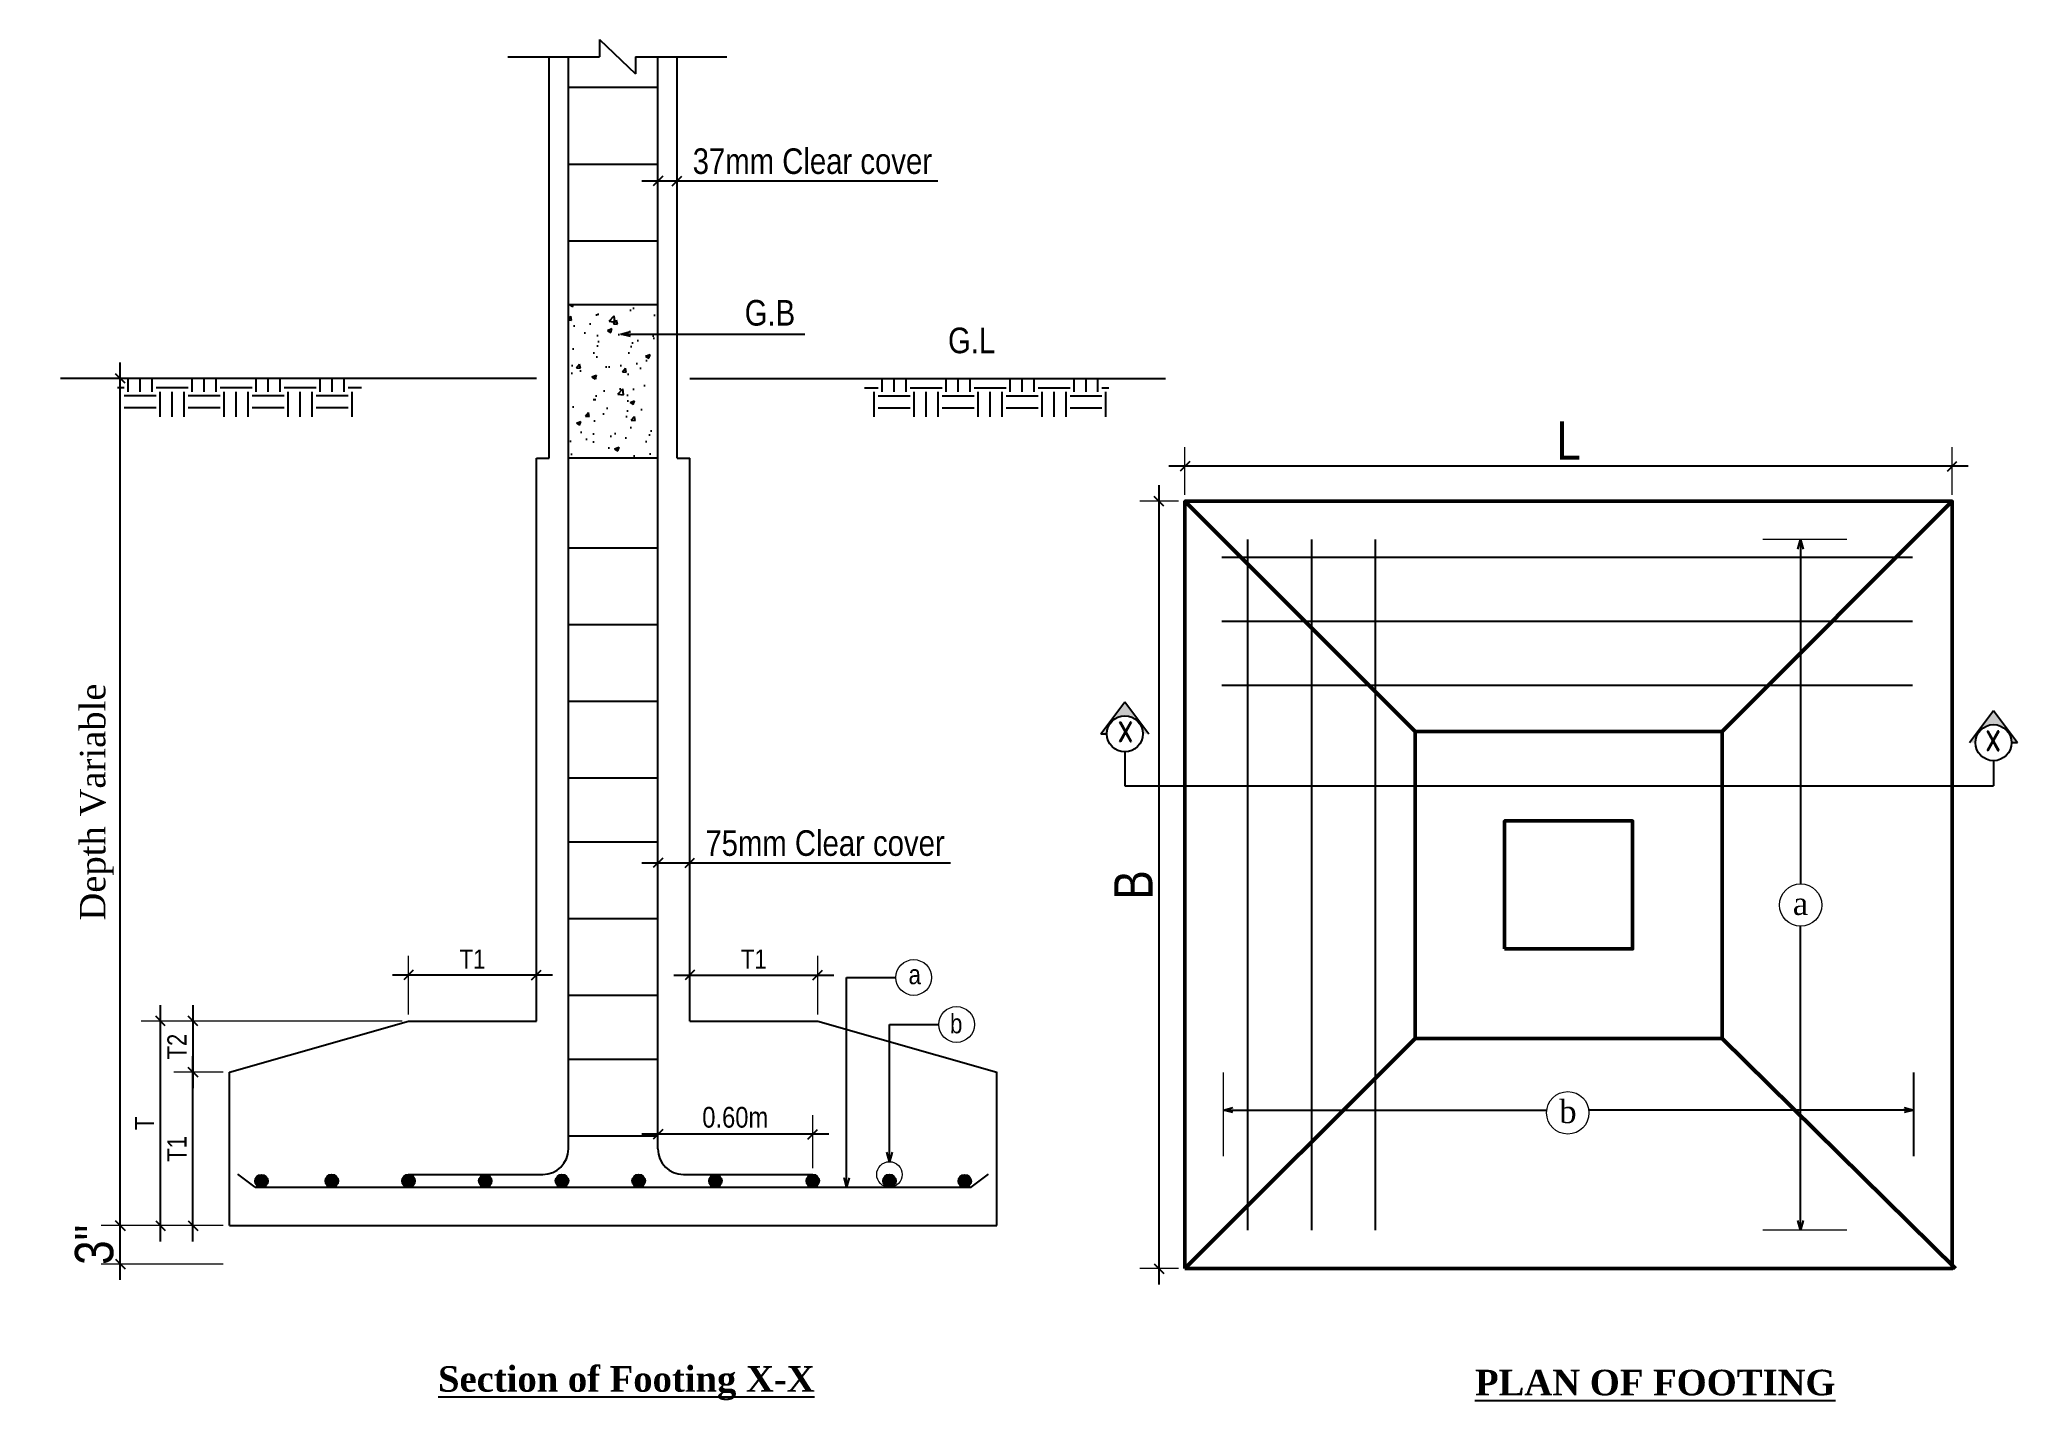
# Model space of a CAD drawing. Header units: inches. Extents: x -4010 to 92088, y -38563 to -1318.
# Drawn here: x 52288.8 to 52443.5, y -29858.7 to -29752.3 of the extents above; entities that cross this region are included whole.
import ezdxf

# ---------------------------------------------------------------- set-up
doc = ezdxf.new("R2010")
doc.units = ezdxf.units.IN
doc.header["$MEASUREMENT"] = 0
doc.header["$PDMODE"] = 99
doc.layers.add('Column', color=2, linetype='Continuous', lineweight=50)
doc.layers.add('DIM', color=7, linetype='Continuous', lineweight=15)
for name, color, linetype in [('con_out1', 2, 'Continuous'), ('Hatch', 3, 'Continuous'), ('Rod', 1, 'Continuous'), ('Tax', 250, 'Continuous'), ('TEX', 7, 'Continuous')]:
    doc.layers.add(name, color=color, linetype=linetype)
doc.styles.add('SECTION', font='romand.shx', dxfattribs={"height": 100})
doc.styles.get("Standard").update_dxf_attribs({"font": 'ARIALN.TTF'})
doc.dimstyles.new('_20', dxfattribs={"dimscale": 0.25, "dimtxt": 7, "dimasz": 5, "dimexe": 6, "dimexo": 2, "dimgap": 2, "dimtad": 1, "dimdec": 1, "dimzin": 3, "dimdsep": 46, "dimlunit": 4, "dimtxsty": 'Standard', "dimblk": 'OBLIQUE', "dimcen": 0, "dimdle": 5, "dimclrt": 7, "dimazin": 0, "dimtfac": 0.0375, "dimtdec": 1, "dimtofl": 0, "dimtmove": 0, "dimatfit": 3, "dimldrblk": 'OPEN30', "dimfxl": 6, "dimtvp": 0.8, "dimtolj": 1, "dimtzin": 0, "dimlwe": -1, "dimarcsym": 0})

msp = doc.modelspace()

# ---------------------------------------------------------------- texts
at = {"layer": 'DIM'}
for s, p in [('a', (52356.802, -29826.2)), ('b', (52360.045, -29830.042))]:
    msp.add_text(s, height=1.519, dxfattribs=at).set_placement(p)
for s, insert, char_height, attachment_point in [('G.B', (52343.989, -29772.704), 2, 1), ('G.L', (52359.89, -29774.864), 2, 1), ('\\A1;{\\fTimes New Roman|b0|i0|c0|p18;a}', (52426.557, -29819.899), 1.8, 5), ('{\\fTimes New Roman|b0|i0|c0|p18;b}', (52408.367, -29836.174), 1.8, 5)]:
    msp.add_mtext(s, dxfattribs=dict(at, insert=insert, char_height=char_height, attachment_point=attachment_point))
at = {"layer": 'TEX', "char_height": 1.5, "style": 'SECTION'}
for insert, attachment_point in [((52373.12, -29805.722), 1), ((52442.247, -29806.417), 3)]:
    msp.add_mtext('X', dxfattribs=dict(at, insert=insert, attachment_point=attachment_point))
at = {"layer": 'TEX', "char_height": 2, "width": 81.96997, "attachment_point": 1}
for s, insert in [('{\\fTimes New Roman|b1|i0|c0|p18;\\LSection of Footing X-X}', (52320.008, -29856.066)), ('\\pt18;{\\fTimes New Roman|b1|i0|c0|p18;\\LPLAN OF FOOTING}', (52401.101, -29856.348))]:
    msp.add_mtext(s, dxfattribs=dict(at, insert=insert))

# ---------------------------------------------------------------- blocks, each defined once
blk = doc.blocks.new('_Oblique')
at = {"color": 0, "linetype": 'ByBlock', "lineweight": -2}
blk.add_line((-0.5, -0.5), (0.5, 0.5), dxfattribs=at)
blk = doc.blocks.new('_Open30')
at = {"color": 0, "linetype": 'ByBlock', "lineweight": -2}
for p, q in [((-1, 0.27), (0, 0)), ((0, 0), (-1, -0.27)), ((0, 0), (-1, 0))]:
    blk.add_line(p, q, dxfattribs=at)
blk = doc.blocks.new('*D1127')
at = {"layer": 'Defpoints', "color": 0}
for p in [(52339.7, -29816.71), (52339.7, -29817.79), (52337.2, -29821.09)]:
    blk.add_point(p, dxfattribs=at)
at = {"layer": 'DIM', "color": 0}
for p, q in [((52337.2, -29820.59), (52337.2, -29815.21)), ((52339.7, -29817.29), (52339.7, -29815.21))]:
    blk.add_line(p, q, dxfattribs=at)
at = {"layer": 'DIM', "color": 0, "lineweight": -2}
for p, q in [((52335.95, -29816.71), (52339.7, -29816.71)), ((52339.7, -29816.71), (52360.09, -29816.71))]:
    blk.add_line(p, q, dxfattribs=at)
at = {"layer": 'DIM', "color": 0, "lineweight": -2, "xscale": 0.75, "yscale": 0.75, "zscale": 0.75, "rotation": 180}
blk.add_blockref('_Oblique', (52337.2, -29816.71), dxfattribs=at)
at = {"layer": 'DIM', "color": 0, "lineweight": -2, "xscale": 0.75, "yscale": 0.75, "zscale": 0.75}
blk.add_blockref('_Oblique', (52339.7, -29816.71), dxfattribs=at)
at = {"layer": 'DIM', "color": 7, "insert": (52350.27, -29815.18), "char_height": 3, "attachment_point": 5}
blk.add_mtext('\\A1;{\\H0.6667x;75mm Clear cover}', dxfattribs=at)
blk = doc.blocks.new('*D1122')
at = {"layer": 'Defpoints', "color": 0}
for p in [(52337.2, -29764.47), (52338.7, -29763.39), (52338.7, -29764.77)]:
    blk.add_point(p, dxfattribs=at)
at = {"layer": 'DIM', "color": 0}
for p, q in [((52337.2, -29763.97), (52337.2, -29761.89)), ((52338.7, -29764.27), (52338.7, -29761.89))]:
    blk.add_line(p, q, dxfattribs=at)
at = {"layer": 'DIM', "color": 0, "lineweight": -2}
for p, q in [((52335.95, -29763.39), (52338.7, -29763.39)), ((52338.7, -29763.39), (52359.1, -29763.39))]:
    blk.add_line(p, q, dxfattribs=at)
at = {"layer": 'DIM', "color": 0, "lineweight": -2, "xscale": 0.75, "yscale": 0.75, "zscale": 0.75, "rotation": 180}
blk.add_blockref('_Oblique', (52337.2, -29763.39), dxfattribs=at)
at = {"layer": 'DIM', "color": 0, "lineweight": -2, "xscale": 0.75, "yscale": 0.75, "zscale": 0.75}
blk.add_blockref('_Oblique', (52338.7, -29763.39), dxfattribs=at)
at = {"layer": 'DIM', "color": 7, "insert": (52349.28, -29761.86), "char_height": 3, "attachment_point": 5}
blk.add_mtext('\\A1;{\\H0.6667x;37mm Clear cover}', dxfattribs=at)
blk = doc.blocks.new('*D1128')
at = {"layer": 'Defpoints', "color": 0}
for p in [(52295.16, -29778.84), (52321.38, -29778.84), (52303.7, -29845.08)]:
    blk.add_point(p, dxfattribs=at)
at = {"layer": 'DIM', "color": 0, "lineweight": -2}
blk.add_line((52295.16, -29846.33), (52295.16, -29777.59), dxfattribs=at)
at = {"layer": 'DIM', "color": 0}
for p, q in [((52320.88, -29778.84), (52293.66, -29778.84)), ((52303.2, -29845.08), (52293.66, -29845.08))]:
    blk.add_line(p, q, dxfattribs=at)
at = {"layer": 'DIM', "color": 0, "lineweight": -2, "xscale": 0.75, "yscale": 0.75, "zscale": 0.75}
for p, rotation in [((52295.16, -29778.84), 90), ((52295.16, -29845.08), 270)]:
    blk.add_blockref('_Oblique', p, dxfattribs=dict(at, rotation=rotation))
at = {"layer": 'DIM', "color": 7, "insert": (52293.32, -29811.96), "char_height": 3, "attachment_point": 5, "rotation": 90}
blk.add_mtext('\\A1;{\\fTimes New Roman|b0|i0|c0|p18;\\H0.6667x;\\C256;Depth Variable}', dxfattribs=at)
blk = doc.blocks.new('*D1129')
at = {"layer": 'Defpoints', "color": 0}
for p in [(52317.7, -29825.49), (52317.7, -29829.08), (52327.7, -29829.08)]:
    blk.add_point(p, dxfattribs=at)
at = {"layer": 'DIM', "color": 0}
for p, q in [((52317.7, -29828.58), (52317.7, -29823.99)), ((52327.7, -29828.58), (52327.7, -29823.99))]:
    blk.add_line(p, q, dxfattribs=at)
at = {"layer": 'DIM', "color": 0, "lineweight": -2}
blk.add_line((52328.95, -29825.49), (52316.45, -29825.49), dxfattribs=at)
at = {"layer": 'DIM', "color": 0, "lineweight": -2, "xscale": 0.75, "yscale": 0.75, "zscale": 0.75, "rotation": 180}
blk.add_blockref('_Oblique', (52317.7, -29825.49), dxfattribs=at)
at = {"layer": 'DIM', "color": 0, "lineweight": -2, "xscale": 0.75, "yscale": 0.75, "zscale": 0.75}
blk.add_blockref('_Oblique', (52327.7, -29825.49), dxfattribs=at)
at = {"layer": 'DIM', "color": 7, "insert": (52322.7, -29824.24), "char_height": 3, "attachment_point": 5}
blk.add_mtext('\\A1;{\\H0.5x;\\C7;T1}', dxfattribs=at)
blk = doc.blocks.new('*D1130')
at = {"layer": 'Defpoints', "color": 0}
for p in [(52349.7, -29825.49), (52339.7, -29829.08), (52349.7, -29829.08)]:
    blk.add_point(p, dxfattribs=at)
at = {"layer": 'DIM', "color": 0}
for p, q in [((52339.7, -29828.58), (52339.7, -29823.99)), ((52349.7, -29828.58), (52349.7, -29823.99))]:
    blk.add_line(p, q, dxfattribs=at)
at = {"layer": 'DIM', "color": 0, "lineweight": -2}
blk.add_line((52338.45, -29825.49), (52350.95, -29825.49), dxfattribs=at)
at = {"layer": 'DIM', "color": 0, "lineweight": -2, "xscale": 0.75, "yscale": 0.75, "zscale": 0.75, "rotation": 180}
blk.add_blockref('_Oblique', (52339.7, -29825.49), dxfattribs=at)
at = {"layer": 'DIM', "color": 0, "lineweight": -2, "xscale": 0.75, "yscale": 0.75, "zscale": 0.75}
blk.add_blockref('_Oblique', (52349.7, -29825.49), dxfattribs=at)
at = {"layer": 'DIM', "color": 7, "insert": (52344.7, -29824.24), "char_height": 3, "attachment_point": 5}
blk.add_mtext('\\A1;{\\H0.5x;\\C7;T1}', dxfattribs=at)
blk = doc.blocks.new('*D1131')
at = {"layer": 'Defpoints', "color": 0}
for p in [(52300.84, -29833.08), (52303.7, -29833.08), (52303.45, -29845.08)]:
    blk.add_point(p, dxfattribs=at)
at = {"layer": 'DIM', "color": 0, "lineweight": -2}
blk.add_line((52300.84, -29846.33), (52300.84, -29831.83), dxfattribs=at)
at = {"layer": 'DIM', "color": 0}
for p, q in [((52303.2, -29833.08), (52299.34, -29833.08)), ((52302.95, -29845.08), (52299.34, -29845.08))]:
    blk.add_line(p, q, dxfattribs=at)
at = {"layer": 'DIM', "color": 0, "lineweight": -2, "xscale": 0.75, "yscale": 0.75, "zscale": 0.75}
for p, rotation in [((52300.84, -29833.08), 90), ((52300.84, -29845.08), 270)]:
    blk.add_blockref('_Oblique', p, dxfattribs=dict(at, rotation=rotation))
at = {"layer": 'DIM', "color": 7, "insert": (52299.59, -29839.08), "char_height": 3, "attachment_point": 5, "rotation": 90}
blk.add_mtext('\\A1;{\\H0.5x;\\C7;T1}', dxfattribs=at)
blk = doc.blocks.new('*D1132')
at = {"layer": 'Defpoints', "color": 0}
for p in [(52317.7, -29829.08), (52300.84, -29833.08), (52303.7, -29833.08)]:
    blk.add_point(p, dxfattribs=at)
at = {"layer": 'DIM', "color": 0, "lineweight": -2}
blk.add_line((52300.84, -29827.83), (52300.84, -29834.33), dxfattribs=at)
at = {"layer": 'DIM', "color": 0}
for p, q in [((52317.2, -29829.08), (52299.34, -29829.08)), ((52303.2, -29833.08), (52299.34, -29833.08))]:
    blk.add_line(p, q, dxfattribs=at)
at = {"layer": 'DIM', "color": 0, "lineweight": -2, "xscale": 0.75, "yscale": 0.75, "zscale": 0.75}
for p, rotation in [((52300.84, -29829.08), 90), ((52300.84, -29833.08), 270)]:
    blk.add_blockref('_Oblique', p, dxfattribs=dict(at, rotation=rotation))
at = {"layer": 'DIM', "color": 7, "insert": (52299.59, -29831.08), "char_height": 3, "attachment_point": 5, "rotation": 90}
blk.add_mtext('\\A1;{\\H0.5x;\\C7;T2}', dxfattribs=at)
blk = doc.blocks.new('*D1133')
at = {"layer": 'Defpoints', "color": 0}
for p in [(52298.3, -29829.08), (52317.7, -29829.08), (52303.7, -29845.08)]:
    blk.add_point(p, dxfattribs=at)
at = {"layer": 'DIM', "color": 0, "lineweight": -2}
blk.add_line((52298.3, -29846.33), (52298.3, -29827.83), dxfattribs=at)
at = {"layer": 'DIM', "color": 0}
for p, q in [((52317.2, -29829.08), (52296.8, -29829.08)), ((52303.2, -29845.08), (52296.8, -29845.08))]:
    blk.add_line(p, q, dxfattribs=at)
at = {"layer": 'DIM', "color": 0, "lineweight": -2, "xscale": 0.75, "yscale": 0.75, "zscale": 0.75}
for p, rotation in [((52298.3, -29829.08), 90), ((52298.3, -29845.08), 270)]:
    blk.add_blockref('_Oblique', p, dxfattribs=dict(at, rotation=rotation))
at = {"layer": 'DIM', "color": 7, "insert": (52297.05, -29837.08), "char_height": 3, "attachment_point": 5, "rotation": 90}
blk.add_mtext('\\A1;{\\H0.5x;\\C7;T}', dxfattribs=at)
blk = doc.blocks.new('*D1134')
at = {"layer": 'Defpoints', "color": 0}
for p in [(52337.2, -29837.94), (52337.2, -29838.09), (52349.31, -29841.08)]:
    blk.add_point(p, dxfattribs=at)
at = {"layer": 'DIM', "color": 0}
for p, q in [((52337.2, -29837.59), (52337.2, -29836.44)), ((52349.31, -29840.58), (52349.31, -29836.44))]:
    blk.add_line(p, q, dxfattribs=at)
at = {"layer": 'DIM', "color": 0, "lineweight": -2}
blk.add_line((52350.56, -29837.94), (52335.95, -29837.94), dxfattribs=at)
at = {"layer": 'DIM', "color": 0, "lineweight": -2, "xscale": 0.75, "yscale": 0.75, "zscale": 0.75, "rotation": 180}
blk.add_blockref('_Oblique', (52337.2, -29837.94), dxfattribs=at)
at = {"layer": 'DIM', "color": 0, "lineweight": -2, "xscale": 0.75, "yscale": 0.75, "zscale": 0.75}
blk.add_blockref('_Oblique', (52349.31, -29837.94), dxfattribs=at)
at = {"layer": 'DIM', "color": 7, "insert": (52343.25, -29836.62), "char_height": 3, "attachment_point": 5}
blk.add_mtext('\\A1;{\\H0.54x;0.60m}', dxfattribs=at)
blk = doc.blocks.new('*D1123')
at = {"layer": 'Defpoints', "color": 0}
for p in [(52295.16, -29845.08), (52303.45, -29845.08), (52303.7, -29848.08)]:
    blk.add_point(p, dxfattribs=at)
at = {"layer": 'DIM', "color": 0, "lineweight": -2}
blk.add_line((52295.16, -29849.33), (52295.16, -29843.83), dxfattribs=at)
at = {"layer": 'DIM', "color": 0}
for p, q in [((52302.95, -29845.08), (52293.66, -29845.08)), ((52303.2, -29848.08), (52293.66, -29848.08))]:
    blk.add_line(p, q, dxfattribs=at)
at = {"layer": 'DIM', "color": 0, "lineweight": -2, "xscale": 0.75, "yscale": 0.75, "zscale": 0.75}
for p, rotation in [((52295.16, -29845.08), 90), ((52295.16, -29848.08), 270)]:
    blk.add_blockref('_Oblique', p, dxfattribs=dict(at, rotation=rotation))
at = {"layer": 'DIM', "color": 7, "insert": (52293.13, -29846.58), "char_height": 3, "attachment_point": 5, "rotation": 90}
blk.add_mtext('\\A1;{\\C7;3"}', dxfattribs=at)
blk = doc.blocks.new('*D1135')
at = {"layer": 'Defpoints', "color": 0}
for p in [(52378.42, -29785.7), (52378.42, -29788.44), (52438.42, -29788.44)]:
    blk.add_point(p, dxfattribs=at)
at = {"layer": 'DIM', "color": 0}
for p, q in [((52378.42, -29787.94), (52378.42, -29784.2)), ((52438.42, -29787.94), (52438.42, -29784.2))]:
    blk.add_line(p, q, dxfattribs=at)
at = {"layer": 'DIM', "color": 0, "lineweight": -2}
blk.add_line((52439.67, -29785.7), (52377.17, -29785.7), dxfattribs=at)
at = {"layer": 'DIM', "color": 0, "lineweight": -2, "xscale": 0.75, "yscale": 0.75, "zscale": 0.75, "rotation": 180}
blk.add_blockref('_Oblique', (52378.42, -29785.7), dxfattribs=at)
at = {"layer": 'DIM', "color": 0, "lineweight": -2, "xscale": 0.75, "yscale": 0.75, "zscale": 0.75}
blk.add_blockref('_Oblique', (52438.42, -29785.7), dxfattribs=at)
at = {"layer": 'DIM', "color": 7, "insert": (52408.42, -29783.7), "char_height": 3, "attachment_point": 5}
blk.add_mtext('\\A1;{\\C7;L}', dxfattribs=at)
blk = doc.blocks.new('*D1136')
at = {"layer": 'Defpoints', "color": 0}
for p in [(52376.39, -29788.44), (52378.42, -29788.44), (52378.42, -29848.44)]:
    blk.add_point(p, dxfattribs=at)
at = {"layer": 'DIM', "color": 0, "lineweight": -2}
blk.add_line((52376.39, -29849.69), (52376.39, -29787.19), dxfattribs=at)
at = {"layer": 'DIM', "color": 0}
for p, q in [((52377.92, -29788.44), (52374.89, -29788.44)), ((52377.92, -29848.44), (52374.89, -29848.44))]:
    blk.add_line(p, q, dxfattribs=at)
at = {"layer": 'DIM', "color": 0, "lineweight": -2, "xscale": 0.75, "yscale": 0.75, "zscale": 0.75}
for p, rotation in [((52376.39, -29788.44), 90), ((52376.39, -29848.44), 270)]:
    blk.add_blockref('_Oblique', p, dxfattribs=dict(at, rotation=rotation))
at = {"layer": 'DIM', "color": 7, "insert": (52374.39, -29818.44), "char_height": 3, "attachment_point": 5, "rotation": 90}
blk.add_mtext('\\A1;{\\C7;B}', dxfattribs=at)

# ---------------------------------------------------------------- dimensions: what is measured, and where the dimension line sits
at = {"layer": 'DIM'}
for base, p1, p2, text, picture, middle in [((52338.698, -29763.394), (52337.198, -29764.468), (52338.698, -29764.771), '{\\H0.6667x;37mm Clear cover}', '*D1122', (52349.276, -29761.859)), ((52378.421, -29785.698), (52438.421, -29788.44), (52378.421, -29788.44), '{\\C7;L}', '*D1135', (52408.421, -29783.698)), ((52339.698, -29816.714), (52337.198, -29821.095), (52339.698, -29817.788), '{\\H0.6667x;75mm Clear cover}', '*D1127', (52350.269, -29815.179)), ((52349.698, -29825.49), (52339.698, -29829.081), (52349.698, -29829.081), '{\\H0.5x;\\C7;T1}', '*D1130', (52344.698, -29824.237)), ((52337.198, -29837.943), (52349.31, -29841.081), (52337.198, -29838.095), '{\\H0.54x;0.60m}', '*D1134', (52343.254, -29836.616))]:
    dim = msp.add_linear_dim(base=base, p1=p1, p2=p2, text=text, dimstyle='_20', override={"dimtxt": 12, "dimasz": 3}, dxfattribs=at)
    dim.commit()
    dim.dimension.update_dxf_attribs({"geometry": picture, "text_midpoint": middle})
for base, p1, p2, text, picture, middle in [((52295.159, -29778.842), (52303.698, -29845.081), (52321.38, -29778.842), '{\\fTimes New Roman|b0|i0|c0|p18;\\H0.6667x;\\C256;Depth Variable}', '*D1128', (52295.159, -29811.961)), ((52295.159, -29845.081), (52303.698, -29848.081), (52303.448, -29845.081), '{\\C7;<>}', '*D1123', (52295.159, -29846.581))]:
    dim = msp.add_linear_dim(base=base, p1=p1, p2=p2, angle=90, text=text, dimstyle='_20', override={"dimtxt": 12, "dimasz": 3}, dxfattribs=at)
    dim.commit()
    dim.dimension.update_dxf_attribs({"geometry": picture, "text_midpoint": middle, "dimtype": 160})
for base, p1, p2, text, picture, middle in [((52376.387, -29788.44), (52378.421, -29848.44), (52378.421, -29788.44), '{\\C7;B}', '*D1136', (52374.387, -29818.44)), ((52298.304, -29829.081), (52303.698, -29845.081), (52317.698, -29829.081), '{\\H0.5x;\\C7;T}', '*D1133', (52297.054, -29837.081)), ((52300.838, -29833.081), (52317.698, -29829.081), (52303.698, -29833.081), '{\\H0.5x;\\C7;T2}', '*D1132', (52299.585, -29831.081)), ((52300.838, -29833.081), (52303.448, -29845.081), (52303.698, -29833.081), '{\\H0.5x;\\C7;T1}', '*D1131', (52299.585, -29839.081))]:
    dim = msp.add_linear_dim(base=base, p1=p1, p2=p2, angle=90, text=text, dimstyle='_20', override={"dimtxt": 12, "dimasz": 3}, dxfattribs=at)
    dim.commit()
    dim.dimension.update_dxf_attribs({"geometry": picture, "text_midpoint": middle})
dim = msp.add_linear_dim(base=(52317.698, -29825.49), p1=(52327.698, -29829.081), p2=(52317.698, -29829.081), text='{\\H0.5x;\\C7;T1}', dimstyle='_20', override={"dimtxt": 12, "dimasz": 3}, dxfattribs=at)
dim.commit()
dim.dimension.update_dxf_attribs({"geometry": '*D1129', "text_midpoint": (52322.698, -29825.49), "dimtype": 160})

# ---------------------------------------------------------------- hatches: boundary and pattern name
at = {"layer": 'Hatch'}
h = msp.add_hatch(dxfattribs=at)
h.set_pattern_fill('AR-CONC', color=256, scale=0.5, style=0)
h.set_pattern_definition([(50, (52251.9286, -29885.8242), (3.5863, -0.31376), [0.375, -4.125]), (355, (52251.9286, -29885.8242), (-0.69376, 3.76096), [0.3, -3.3]), (100.4514, (52252.2275, -29885.8504), (2.89255, 3.4472), [0.3187, -3.50571]), (46.1842, (52251.9286, -29884.8242), (5.3362, -0.8276), [0.5625, -6.1875]), (96.6356, (52252.3733, -29884.893), (4.67331, 4.87059), [0.47805, -5.25856]), (351.184, (52251.9286, -29884.824), (4.6733, 4.8706), [0.45, -4.95]), (21, (52252.4286, -29885.0742), (2.984535, -2.013094), [0.375, -4.125]), (326, (52252.4286, -29885.0742), (1.21658, 3.62575), [0.3, -3.3]), (71.4514, (52252.6773, -29885.242), (4.20111, 1.61265), [0.3187, -3.50571]), (37.5, (52251.9286, -29885.8242), (0.060799, 1.664469), [0, -3.26, 0, -3.35, 0, -3.3125]), (7.5, (52251.9286, -29885.8242), (1.315348, 1.972059), [0, -1.91, 0, -3.185, 0, -1.2625]), (327.5, (52250.8136, -29885.8242), (2.669112, -0.112774), [0, -1.25, 0, -3.9, 0, -5.175]), (317.5, (52250.3136, -29885.8242), (2.91593, 0.500525), [0, -1.625, 0, -2.59, 0, -3.675])])
h.paths.add_polyline_path([(52330.198, -29785.078), (52337.198, -29785.078), (52337.198, -29773.078), (52330.198, -29773.078)])
h = msp.add_hatch(dxfattribs=at)
h.set_pattern_fill('EARTH', color=256, scale=10, style=0)
h.set_pattern_definition([(180, (52415.4666, -29879.5856), (-2.5, 2.5), [2.5, -2.5]), (180, (52415.4666, -29878.648), (-2.5, 2.5), [2.5, -2.5]), (180, (52415.4666, -29877.7106), (-2.5, 2.5), [2.5, -2.5]), (90, (52415.154, -29877.398), (2.5, 2.5), [2.5, -2.5]), (90, (52414.2166, -29877.398), (2.5, 2.5), [2.5, -2.5]), (90, (52413.279, -29877.398), (2.5, 2.5), [2.5, -2.5])])
h.paths.add_polyline_path([(52294.928, -29778.842), (52314.03, -29778.842), (52314.03, -29781.842), (52294.928, -29781.842)])
h = msp.add_hatch(dxfattribs=at)
h.set_pattern_fill('EARTH', color=256, scale=10, style=0)
h.set_pattern_definition([(0, (52251.9286, -29879.5856), (2.5, 2.5), [2.5, -2.5]), (0, (52251.9286, -29878.648), (2.5, 2.5), [2.5, -2.5]), (0, (52251.9286, -29877.7106), (2.5, 2.5), [2.5, -2.5]), (90, (52252.2411, -29877.398), (-2.5, 2.5), [2.5, -2.5]), (90, (52253.1786, -29877.398), (-2.5, 2.5), [2.5, -2.5]), (90, (52254.1161, -29877.398), (-2.5, 2.5), [2.5, -2.5])])
h.paths.add_polyline_path([(52372.467, -29778.842), (52353.365, -29778.842), (52353.365, -29781.842), (52372.467, -29781.842)])
at = {"layer": 'Rod'}
for points in [[(52306.697, -29841.595, 1), (52305.697, -29841.595, 1)], [(52312.198, -29841.581, 1), (52311.198, -29841.581, 1)], [(52318.198, -29841.581, 1), (52317.198, -29841.581, 1)], [(52324.198, -29841.581, 1), (52323.198, -29841.581, 1)], [(52330.198, -29841.581, 1), (52329.198, -29841.581, 1)], [(52336.198, -29841.581, 1), (52335.198, -29841.581, 1)], [(52342.198, -29841.581, 1), (52341.198, -29841.581, 1)], [(52349.81, -29841.581, 1), (52348.81, -29841.581, 1)], [(52355.81, -29841.581, 1), (52354.81, -29841.581, 1)], [(52361.698, -29841.595, 1), (52360.698, -29841.595, 1)]]:
    msp.add_hatch(color=256, dxfattribs=at).paths.add_polyline_path(points)
at = {"layer": 'TEX'}
for points in [[(52371.844, -29806.621), (52372.307, -29806.621, -1), (52375.132, -29806.621), (52375.594, -29806.621), (52373.719, -29804.121)], [(52441.647, -29804.816), (52439.772, -29807.316), (52440.235, -29807.316, -1), (52443.06, -29807.316), (52443.522, -29807.316)]]:
    msp.add_hatch(color=256, dxfattribs=at).paths.add_polyline_path(points)

# ---------------------------------------------------------------- linework, layer by layer
at = {"layer": 'Column'}
for p, q in [((52396.421, -29806.44), (52378.421, -29788.44)), ((52420.421, -29806.44), (52438.421, -29788.44)), ((52396.421, -29830.44), (52378.421, -29848.44)), ((52420.421, -29830.44), (52438.671, -29848.44))]:
    msp.add_line(p, q, dxfattribs=at)
for points in [[(52378.421, -29848.44), (52438.421, -29848.44), (52438.421, -29788.44), (52378.421, -29788.44)], [(52396.421, -29830.44), (52420.421, -29830.44), (52420.421, -29806.44), (52396.421, -29806.44)], [(52403.421, -29823.44), (52413.421, -29823.44), (52413.421, -29813.44), (52403.421, -29813.44)]]:
    msp.add_lwpolyline(points, close=True, dxfattribs=at)
at = {"layer": 'con_out1'}
for p, q in [((52325.466, -29753.682), (52332.628, -29753.682)), ((52328.698, -29785.081), (52328.698, -29753.682)), ((52332.628, -29752.338), (52332.628, -29753.682)), ((52332.628, -29752.338), (52335.442, -29755.026)), ((52335.442, -29753.682), (52342.603, -29753.682)), ((52335.442, -29753.682), (52335.442, -29755.026)), ((52338.698, -29785.081), (52338.698, -29753.682)), ((52337.198, -29773.078), (52330.198, -29773.078)), ((52327.698, -29829.081), (52327.698, -29785.081)), ((52327.698, -29785.081), (52328.698, -29785.081)), ((52337.198, -29785.078), (52330.198, -29785.078)), ((52338.698, -29785.081), (52339.698, -29785.081)), ((52339.698, -29829.081), (52339.698, -29785.081)), ((52303.698, -29833.081), (52317.698, -29829.081)), ((52317.698, -29829.081), (52327.698, -29829.081)), ((52339.698, -29829.081), (52349.698, -29829.081)), ((52349.698, -29829.081), (52363.698, -29833.081)), ((52303.698, -29845.081), (52303.698, -29833.081)), ((52363.698, -29845.081), (52363.698, -29833.081)), ((52303.698, -29845.081), (52363.698, -29845.081))]:
    msp.add_line(p, q, dxfattribs=at)
at = {"layer": 'DIM'}
for p, q in [((52430.17, -29791.44), (52423.621, -29791.44)), ((52355.31, -29829.352), (52359.16, -29829.352)), ((52381.421, -29839.654), (52381.421, -29833.105)), ((52430.17, -29845.44), (52423.621, -29845.44))]:
    msp.add_line(p, q, dxfattribs=at)
for centre, radius in [((52426.57, -29820.01), 1.657), ((52357.206, -29825.677), 1.398), ((52360.558, -29829.352), 1.398), ((52408.356, -29836.26), 1.657), ((52355.31, -29841.081), 1)]:
    msp.add_circle(centre, radius, dxfattribs=at)
at = {"layer": 'Hatch'}
for p, q in [((52327.698, -29778.842), (52290.495, -29778.842)), ((52339.698, -29778.842), (52376.9, -29778.842))]:
    msp.add_line(p, q, dxfattribs=at)
at = {"layer": 'Rod'}
for p, q in [((52330.198, -29839.081), (52330.198, -29753.682)), ((52337.198, -29839.081), (52337.198, -29753.682)), ((52337.198, -29756.095), (52330.198, -29756.095)), ((52337.198, -29762.095), (52330.198, -29762.095)), ((52337.198, -29768.095), (52330.198, -29768.095)), ((52337.198, -29792.095), (52330.198, -29792.095)), ((52383.305, -29791.44), (52383.305, -29845.44)), ((52388.305, -29791.44), (52388.305, -29845.44)), ((52393.305, -29791.44), (52393.305, -29845.44)), ((52381.305, -29792.812), (52435.305, -29792.812)), ((52337.198, -29798.095), (52330.198, -29798.095)), ((52381.305, -29797.812), (52435.305, -29797.812)), ((52381.305, -29802.812), (52435.305, -29802.812)), ((52337.198, -29804.095), (52330.198, -29804.095)), ((52337.198, -29810.095), (52330.198, -29810.095)), ((52337.198, -29810.095), (52330.198, -29810.095)), ((52337.198, -29815.095), (52330.198, -29815.095)), ((52337.198, -29821.095), (52330.198, -29821.095)), ((52337.198, -29827.095), (52330.198, -29827.095)), ((52337.198, -29832.095), (52330.198, -29832.095)), ((52337.198, -29838.095), (52330.198, -29838.095)), ((52305.698, -29842.081), (52304.351, -29841.048)), ((52317.698, -29841.081), (52328.198, -29841.081)), ((52339.198, -29841.081), (52349.31, -29841.081)), ((52361.698, -29842.081), (52363.044, -29841.048)), ((52305.698, -29842.081), (52361.698, -29842.081))]:
    msp.add_line(p, q, dxfattribs=at)
for centre in [(52306.197, -29841.595), (52311.698, -29841.581), (52317.698, -29841.581), (52323.698, -29841.581), (52329.698, -29841.581), (52335.698, -29841.581), (52341.698, -29841.581), (52349.31, -29841.581), (52355.31, -29841.581), (52361.198, -29841.595)]:
    msp.add_circle(centre, 0.5, dxfattribs=at)
for centre, start, end in [((52328.198, -29839.081), 270, 0), ((52339.198, -29839.081), 180, 270)]:
    msp.add_arc(centre, 2, start, end, dxfattribs=at)
at = {"layer": 'Tax'}
for p, q in [((52435.421, -29839.654), (52435.421, -29833.105)), ((52381.421, -29836.04), (52406.713, -29836.04)), ((52435.421, -29836.04), (52409.998, -29836.04))]:
    msp.add_line(p, q, dxfattribs=at)
at = {"layer": 'TEX'}
for p, q in [((52371.844, -29806.621), (52373.719, -29804.121)), ((52373.719, -29804.121), (52375.594, -29806.621)), ((52441.647, -29804.816), (52439.772, -29807.316)), ((52443.522, -29807.316), (52441.647, -29804.816)), ((52371.844, -29806.621), (52372.307, -29806.621)), ((52443.522, -29807.316), (52443.06, -29807.316)), ((52373.719, -29808.034), (52373.719, -29810.682)), ((52441.647, -29808.729), (52441.647, -29810.682)), ((52373.719, -29810.682), (52441.647, -29810.682))]:
    msp.add_line(p, q, dxfattribs=at)
for centre in [(52373.719, -29806.621), (52441.647, -29807.316)]:
    msp.add_circle(centre, 1.413, dxfattribs=at)

msp.set_redraw_order([(e.dxf.handle, doc.entitydb.next_handle()) for e in msp.query("TEXT MTEXT ATTDEF DIMENSION ARC_DIMENSION")])  # texts and dimensions are drawn at this point

# ---------------------------------------------------------------- leaders
at = {"layer": 'DIM', "annotation_type": 0, "has_hookline": 1, "hookline_direction": 0, "text_width": 4.575}
msp.add_leader([(52334.302, -29775.364), (52343.629, -29775.364)], dimstyle='_20', override={"dimtxt": 12, "dimasz": 3}, dxfattribs=at)
at = {"layer": 'DIM'}
for points in [[(52426.555, -29791.44), (52426.55, -29818.354)], [(52426.556, -29845.44), (52426.556, -29821.667)], [(52351.958, -29842.081), (52351.958, -29825.677), (52355.808, -29825.677)], [(52355.31, -29840.08), (52355.31, -29829.352), (52359.16, -29829.352)], [(52381.421, -29836.04), (52406.713, -29836.04)], [(52435.421, -29836.04), (52409.998, -29836.04)]]:
    msp.add_leader(points, dimstyle='_20', override={"dimtxt": 12, "dimasz": 3}, dxfattribs=at)

doc.saveas('drawing.dxf')
